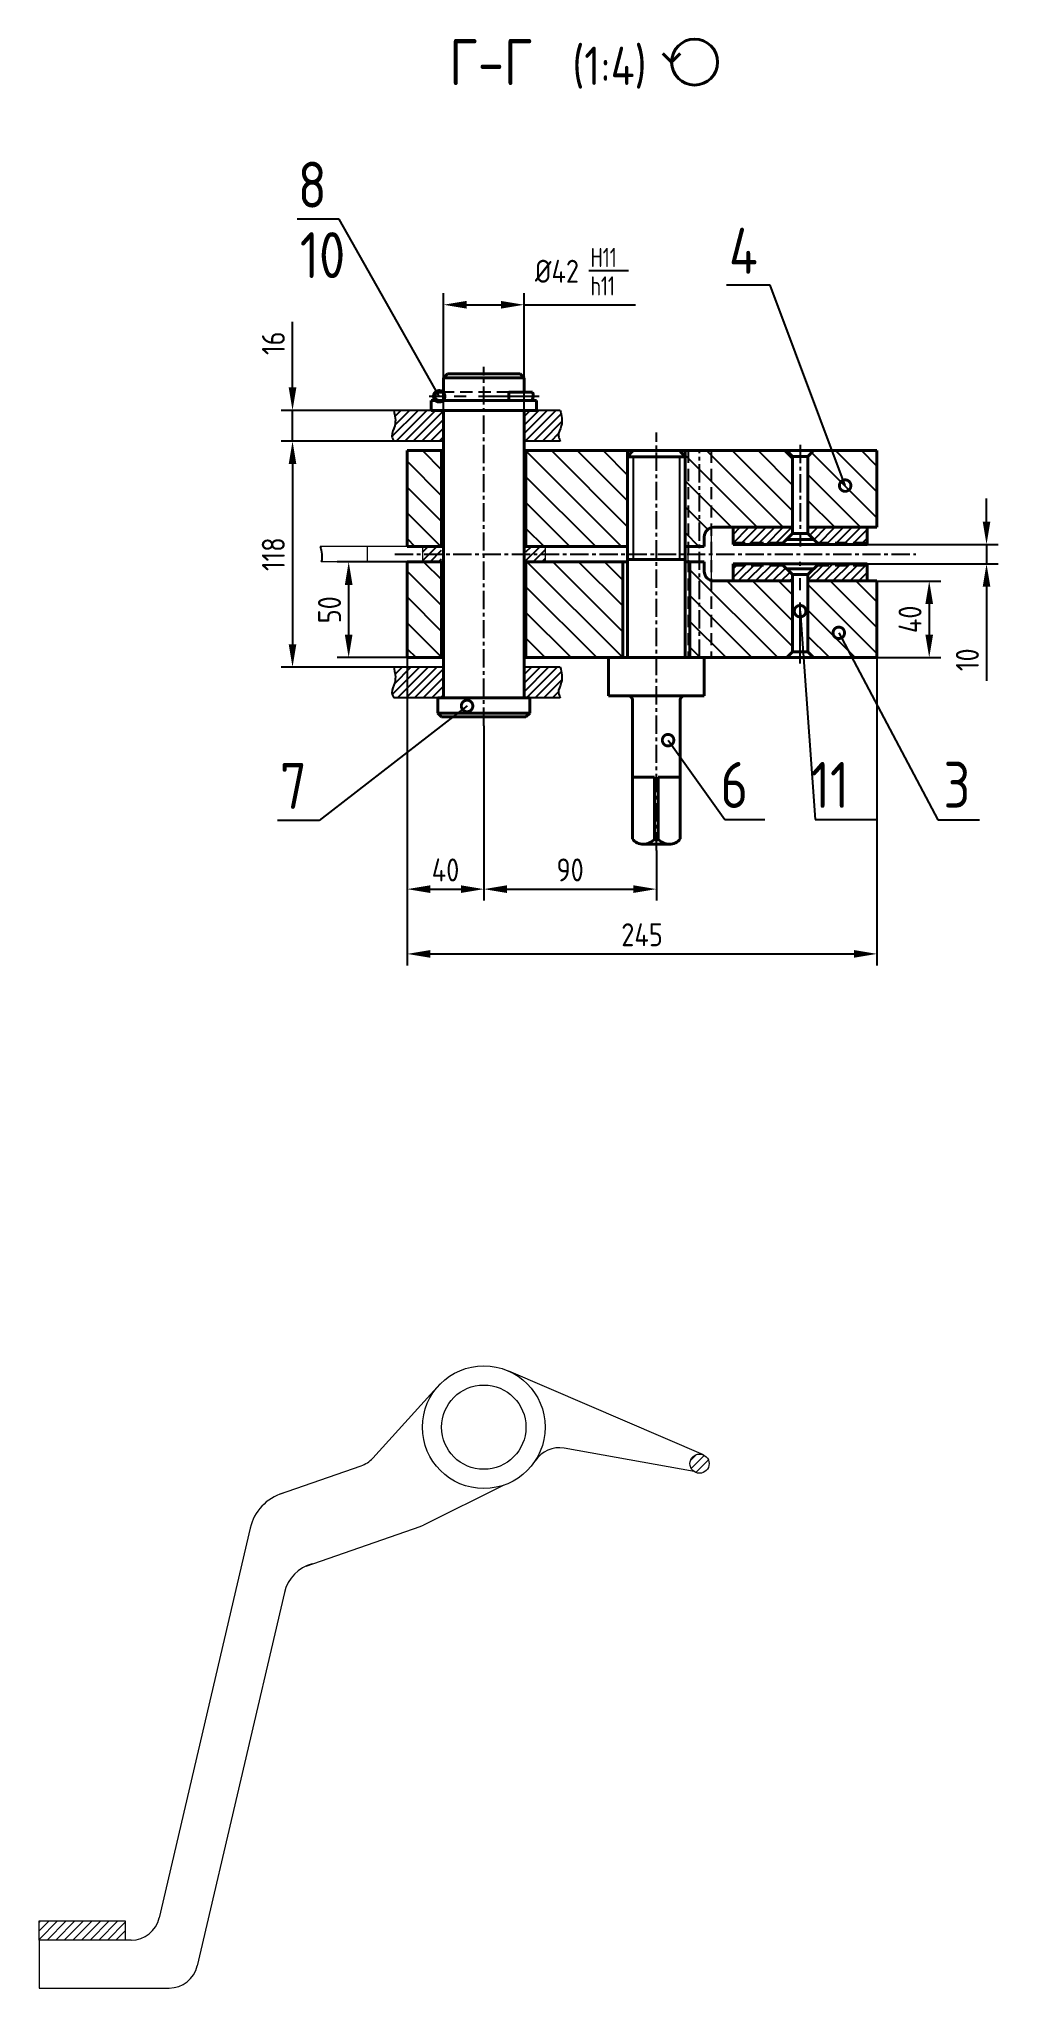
# Model space of a CAD drawing. Header units: millimetres. Extents: x 467 to 39028, y -12467 to 24298.
# Drawn here: x 27146 to 27646, y -12467 to -11450 of the extents above; entities that cross this region are included whole.
import ezdxf
from ezdxf.enums import TextEntityAlignment as Align

# ---------------------------------------------------------------- set-up
doc = ezdxf.new("R2010")
doc.units = ezdxf.units.MM
doc.linetypes.add('CENTER', pattern=[50.8, 31.75, -6.35, 6.35, -6.35])
doc.linetypes.add('HIDDEN', pattern=[9.525, 6.35, -3.175])
for name, color, linetype in [('Bord', 1, 'Continuous'), ('Cen', 5, 'CENTER'), ('Dim', 7, 'Continuous'), ('Hatch', 250, 'Continuous'), ('Hide', 250, 'HIDDEN'), ('Textb', 6, 'Continuous')]:
    doc.layers.add(name, color=color, linetype=linetype)
doc.layers.add('Con', color=6, linetype='Continuous', lineweight=18)
doc.layers.add('Cont', color=6, linetype='Continuous', lineweight=40)
doc.styles.add('Style1', font='romans.shx', dxfattribs={"width": 0.8})
doc.dimstyles.new('LIN_4', dxfattribs={"dimscale": 4, "dimtxt": 3, "dimasz": 3, "dimexe": 1.5, "dimexo": 0, "dimgap": 1, "dimtad": 1, "dimdec": 0, "dimzin": 13, "dimdsep": 46, "dimtxsty": 'Style1', "dimcen": 0, "dimclrt": 3, "dimadec": 0, "dimazin": 0, "dimtfac": 1, "dimtdec": 0, "dimtmove": 0, "dimatfit": 3, "dimfxl": 1, "dimtolj": 1, "dimtzin": 13, "dimarcsym": 0})
doc.dimstyles.new('Poz_15', dxfattribs={"dimscale": 15, "dimtxt": 6, "dimasz": 3, "dimexe": 1.25, "dimexo": 0, "dimgap": 1.5, "dimtad": 2, "dimtih": 1, "dimtoh": 1, "dimdec": 0, "dimtxsty": 'Style1', "dimblk": 'DOTSMALL', "dimcen": 2.5, "dimclrt": 6, "dimadec": 0, "dimazin": 0, "dimtfac": 1, "dimtdec": 0, "dimtmove": 0, "dimatfit": 3, "dimldrblk": 'DOTSMALL', "dimfxl": 1, "dimarcsym": 0})
pattern_1 = [(45, (-2140.8215, -10169.2926), (-2.24506403, 2.24506403), [])]

msp = doc.modelspace()

# ---------------------------------------------------------------- texts
at = {"layer": 'Bord', "color": 3, "style": 'Style1', "width": 0.7}
for s, p in [('H11', (27433.976, -11569.052)), ('h11', (27433.976, -11583.876))]:
    msp.add_text(s, height=10, dxfattribs=at).set_placement(p)
at = {"layer": 'Dim', "color": 6, "char_height": 24, "style": 'Style1'}
for s, insert, attachment_point in [('8', (27296.349, -11538.062), 9), ('10', (27306.025, -11574.825), 9), ('4', (27521.194, -11572.581), 9), ('7', (27285.946, -11851.821), 9), ('6', (27501.66, -11851.349), 7), ('3', (27618.024, -11851.205), 7)]:
    msp.add_mtext(s, dxfattribs=dict(at, insert=insert, attachment_point=attachment_point))
at = {"layer": 'Dim', "color": 3, "insert": (27416.426, -11571.251), "char_height": 12, "attachment_point": 5, "style": 'Style1'}
msp.add_mtext('%%c42', dxfattribs=at)
at = {"layer": 'Dim', "color": 6, "insert": (27548.849, -11851.349), "char_height": 24, "width": 7.91008, "attachment_point": 7, "style": 'Style1'}
msp.add_mtext('11', dxfattribs=at)

# ---------------------------------------------------------------- blocks, each defined once
blk = doc.blocks.new('*D254')
at = {"layer": 'Defpoints', "color": 0, "transparency": 16777216}
for p in [(27378.3, -11808.5), (27468.3, -11873.6), (27468.3, -11893.7)]:
    blk.add_point(p, dxfattribs=at)
at = {"layer": 'Dim', "color": 0, "lineweight": -2, "transparency": 16777216}
for p, q in [((27378.3, -11808.5), (27378.3, -11899.7)), ((27468.3, -11873.6), (27468.3, -11899.7)), ((27390.3, -11893.7), (27456.3, -11893.7))]:
    blk.add_line(p, q, dxfattribs=at)
at = {"layer": 'Dim', "color": 0, "transparency": 16777216}
for points in [[(27390.3, -11891.7), (27390.3, -11895.7), (27378.3, -11893.7)], [(27456.3, -11891.7), (27456.3, -11895.7), (27468.3, -11893.7)]]:
    blk.add_solid(points, dxfattribs=at)
at = {"layer": 'Dim', "color": 3, "transparency": 16777216, "insert": (27423.3, -11883.7), "char_height": 12, "attachment_point": 5, "style": 'Style1'}
blk.add_mtext('90', dxfattribs=at)
blk = doc.blocks.new('*D255')
at = {"layer": 'Defpoints', "color": 0, "transparency": 16777216}
for p in [(27331.3, -11659.9), (27278.5, -11777.9), (27331.3, -11777.9)]:
    blk.add_point(p, dxfattribs=at)
at = {"layer": 'Dim', "color": 0, "lineweight": -2, "transparency": 16777216}
for p, q in [((27331.3, -11659.9), (27272.5, -11659.9)), ((27278.5, -11671.9), (27278.5, -11765.9)), ((27331.3, -11777.9), (27272.5, -11777.9))]:
    blk.add_line(p, q, dxfattribs=at)
at = {"layer": 'Dim', "color": 0, "transparency": 16777216}
for points in [[(27276.5, -11671.9), (27280.5, -11671.9), (27278.5, -11659.9)], [(27276.5, -11765.9), (27280.5, -11765.9), (27278.5, -11777.9)]]:
    blk.add_solid(points, dxfattribs=at)
at = {"layer": 'Dim', "color": 3, "transparency": 16777216, "insert": (27268.5, -11718.9), "char_height": 12, "attachment_point": 5, "rotation": 90, "style": 'Style1'}
blk.add_mtext('118', dxfattribs=at)
blk = doc.blocks.new('*D252')
at = {"layer": 'Defpoints', "color": 0, "transparency": 16777216}
for p in [(27307.8, -11722.9), (27338.3, -11722.9), (27338.3, -11772.9)]:
    blk.add_point(p, dxfattribs=at)
at = {"layer": 'Dim', "color": 0, "lineweight": -2, "transparency": 16777216}
for p, q in [((27338.3, -11722.9), (27301.8, -11722.9)), ((27307.8, -11760.9), (27307.8, -11734.9)), ((27338.3, -11772.9), (27301.8, -11772.9))]:
    blk.add_line(p, q, dxfattribs=at)
at = {"layer": 'Dim', "color": 0, "transparency": 16777216}
for points in [[(27305.8, -11734.9), (27309.8, -11734.9), (27307.8, -11722.9)], [(27305.8, -11760.9), (27309.8, -11760.9), (27307.8, -11772.9)]]:
    blk.add_solid(points, dxfattribs=at)
at = {"layer": 'Dim', "color": 3, "transparency": 16777216, "insert": (27297.8, -11747.9), "char_height": 12, "attachment_point": 5, "rotation": 90, "style": 'Style1'}
blk.add_mtext('50', dxfattribs=at)
blk = doc.blocks.new('*D256')
at = {"layer": 'Defpoints', "color": 0, "transparency": 16777216}
for p in [(27578.3, -11713.9), (27578.3, -11723.9), (27640.5, -11723.9)]:
    blk.add_point(p, dxfattribs=at)
at = {"layer": 'Dim', "color": 0, "lineweight": -2, "transparency": 16777216}
for p, q in [((27640.5, -11701.9), (27640.5, -11689.9)), ((27578.3, -11713.9), (27646.5, -11713.9)), ((27640.5, -11713.9), (27640.5, -11723.9)), ((27578.3, -11723.9), (27646.5, -11723.9)), ((27640.5, -11735.9), (27640.5, -11785))]:
    blk.add_line(p, q, dxfattribs=at)
at = {"layer": 'Dim', "color": 0, "transparency": 16777216}
for points in [[(27638.5, -11701.9), (27642.5, -11701.9), (27640.5, -11713.9)], [(27638.5, -11735.9), (27642.5, -11735.9), (27640.5, -11723.9)]]:
    blk.add_solid(points, dxfattribs=at)
at = {"layer": 'Dim', "color": 3, "transparency": 16777216, "insert": (27630.5, -11774), "char_height": 12, "attachment_point": 5, "rotation": 90, "style": 'Style1'}
blk.add_mtext('10', dxfattribs=at)
blk = doc.blocks.new('*D257')
at = {"layer": 'Defpoints', "color": 0, "transparency": 16777216}
for p in [(27338.3, -11772.9), (27378.3, -11808.5), (27378.3, -11893.7)]:
    blk.add_point(p, dxfattribs=at)
at = {"layer": 'Dim', "color": 0, "lineweight": -2, "transparency": 16777216}
for p, q in [((27338.3, -11772.9), (27338.3, -11899.7)), ((27378.3, -11808.5), (27378.3, -11899.7)), ((27350.3, -11893.7), (27366.3, -11893.7))]:
    blk.add_line(p, q, dxfattribs=at)
at = {"layer": 'Dim', "color": 0, "transparency": 16777216}
for points in [[(27350.3, -11891.7), (27350.3, -11895.7), (27338.3, -11893.7)], [(27366.3, -11891.7), (27366.3, -11895.7), (27378.3, -11893.7)]]:
    blk.add_solid(points, dxfattribs=at)
at = {"layer": 'Dim', "color": 3, "transparency": 16777216, "insert": (27358.3, -11883.7), "char_height": 12, "attachment_point": 5, "style": 'Style1'}
blk.add_mtext('40', dxfattribs=at)
blk = doc.blocks.new('*D253')
at = {"layer": 'Defpoints', "color": 0, "transparency": 16777216}
for p in [(27338.3, -11772.9), (27583.3, -11772.9), (27583.3, -11927.5)]:
    blk.add_point(p, dxfattribs=at)
at = {"layer": 'Dim', "color": 0, "lineweight": -2, "transparency": 16777216}
for p, q in [((27338.3, -11772.9), (27338.3, -11933.5)), ((27583.3, -11772.9), (27583.3, -11933.5)), ((27350.3, -11927.5), (27571.3, -11927.5))]:
    blk.add_line(p, q, dxfattribs=at)
at = {"layer": 'Dim', "color": 0, "transparency": 16777216}
for points in [[(27350.3, -11925.5), (27350.3, -11929.5), (27338.3, -11927.5)], [(27571.3, -11925.5), (27571.3, -11929.5), (27583.3, -11927.5)]]:
    blk.add_solid(points, dxfattribs=at)
at = {"layer": 'Dim', "color": 3, "transparency": 16777216, "insert": (27460.8, -11917.5), "char_height": 12, "attachment_point": 5, "style": 'Style1'}
blk.add_mtext('245', dxfattribs=at)
blk = doc.blocks.new('*D258')
at = {"layer": 'Defpoints', "color": 0, "transparency": 16777216}
for p in [(27583.3, -11732.9), (27583.3, -11772.9), (27610.6, -11772.9)]:
    blk.add_point(p, dxfattribs=at)
at = {"layer": 'Dim', "color": 0, "lineweight": -2, "transparency": 16777216}
for p, q in [((27583.3, -11732.9), (27616.6, -11732.9)), ((27610.6, -11744.9), (27610.6, -11760.9)), ((27583.3, -11772.9), (27616.6, -11772.9))]:
    blk.add_line(p, q, dxfattribs=at)
at = {"layer": 'Dim', "color": 0, "transparency": 16777216}
for points in [[(27608.6, -11744.9), (27612.6, -11744.9), (27610.6, -11732.9)], [(27608.6, -11760.9), (27612.6, -11760.9), (27610.6, -11772.9)]]:
    blk.add_solid(points, dxfattribs=at)
at = {"layer": 'Dim', "color": 3, "transparency": 16777216, "insert": (27600.6, -11752.9), "char_height": 12, "attachment_point": 5, "rotation": 90, "style": 'Style1'}
blk.add_mtext('40', dxfattribs=at)
blk = doc.blocks.new('*D251')
at = {"layer": 'Defpoints', "color": 0, "transparency": 16777216}
for p in [(27278.5, -11643.9), (27331.3, -11643.9), (27331.3, -11659.9)]:
    blk.add_point(p, dxfattribs=at)
at = {"layer": 'Dim', "color": 0, "lineweight": -2, "transparency": 16777216}
for p, q in [((27278.5, -11631.9), (27278.5, -11597.7)), ((27331.3, -11643.9), (27272.5, -11643.9)), ((27278.5, -11659.9), (27278.5, -11643.9)), ((27331.3, -11659.9), (27272.5, -11659.9)), ((27278.5, -11671.9), (27278.5, -11683.9))]:
    blk.add_line(p, q, dxfattribs=at)
at = {"layer": 'Dim', "color": 0, "transparency": 16777216}
for points in [[(27276.5, -11631.9), (27280.5, -11631.9), (27278.5, -11643.9)], [(27276.5, -11671.9), (27280.5, -11671.9), (27278.5, -11659.9)]]:
    blk.add_solid(points, dxfattribs=at)
at = {"layer": 'Dim', "color": 3, "transparency": 16777216, "insert": (27268.5, -11608.8), "char_height": 12, "attachment_point": 5, "rotation": 90, "style": 'Style1'}
blk.add_mtext('16', dxfattribs=at)
blk = doc.blocks.new('_DotSmall')
at = {"color": 0, "linetype": 'ByBlock', "const_width": 0.5}
blk.add_lwpolyline([(-0.0625, 0, 1), (0.0625, 0, 1)], format="xyb", close=True, dxfattribs=at)
blk = doc.blocks.new('1')
at = {"layer": 'Cont'}
for q in [(0.14, 4.02), (2.4, 4.02)]:
    blk.add_line((1.27, 2.88), q, dxfattribs=at)
blk.add_circle((4.27, 2.88), 3, dxfattribs=at)
blk = doc.blocks.new('ZNAK04')
at = {"layer": 'Cont'}
blk.add_blockref('1', (30.27, 0.21), dxfattribs=at)
at = {"layer": 'Textb', "style": 'Style1', "width": 0.8}
for tag, height, p in [('А-А', 6, (13.88, 0.1)), ('SC', 5, (28.73, 0.1))]:
    blk.add_attdef(tag, text='', height=height, dxfattribs=at).set_placement(p, align=Align.RIGHT)
blk.add_attdef('45%%D(1)', (38.24, 0.1), '', height=5, dxfattribs=at)

# ---------------------------------------------------------------- dimensions: what is measured, and where the dimension line sits
at = {"layer": 'Dim'}
for base, p1, p2, picture, middle in [((27278.511, -11643.865), (27331.295, -11659.865), (27331.295, -11643.865), '*D251', (27268.511, -11608.779)), ((27278.511, -11777.865), (27331.295, -11659.865), (27331.295, -11777.865), '*D255', (27268.511, -11718.865)), ((27307.776, -11722.865), (27338.268, -11772.865), (27338.268, -11722.865), '*D252', (27297.776, -11747.865)), ((27610.592, -11772.865), (27583.268, -11732.865), (27583.268, -11772.865), '*D258', (27600.592, -11752.865))]:
    dim = msp.add_linear_dim(base=base, p1=p1, p2=p2, angle=90, dimstyle='LIN_4', override={"dimtp": 0.1, "dimtm": 0.1, "dimtfac": 0.71, "dimtdec": 2, "dimtolj": 0, "dimtzin": 8}, dxfattribs=at)
    dim.commit()
    dim.dimension.update_dxf_attribs({"geometry": picture, "text_midpoint": middle})
dim = msp.add_linear_dim(base=(27640.48, -11723.865), p1=(27578.268, -11713.865), p2=(27578.268, -11723.865), angle=90, dimstyle='LIN_4', override={"dimtp": 0.1, "dimtm": 0.1, "dimtfac": 0.71, "dimtdec": 2, "dimtolj": 0, "dimtzin": 8}, dxfattribs=at)
dim.commit()
dim.dimension.update_dxf_attribs({"geometry": '*D256', "text_midpoint": (27640.48, -11773.95), "dimtype": 160})
for base, p1, p2, picture, middle in [((27378.268, -11893.671), (27338.268, -11772.865), (27378.268, -11808.504), '*D257', (27358.268, -11883.671)), ((27583.268, -11927.501), (27338.268, -11772.865), (27583.268, -11772.865), '*D253', (27460.768, -11917.501)), ((27468.268, -11893.671), (27378.268, -11808.504), (27468.268, -11873.563), '*D254', (27423.268, -11883.671))]:
    dim = msp.add_linear_dim(base=base, p1=p1, p2=p2, dimstyle='LIN_4', override={"dimtp": 0.1, "dimtm": 0.1, "dimtfac": 0.71, "dimtdec": 2, "dimtolj": 0, "dimtzin": 8}, dxfattribs=at)
    dim.commit()
    dim.dimension.update_dxf_attribs({"geometry": picture, "text_midpoint": middle})

# ---------------------------------------------------------------- hatches: boundary and pattern name
at = {"layer": 'Con'}
h = msp.add_hatch(dxfattribs=at)
h.set_pattern_fill('ANSI31', color=256)
h.set_pattern_definition([(45, (-6561.4278, -2146.355), (-2.24506403, 2.24506403), [])])
h.paths.add_polyline_path([(27485.796, -12193.536, 1), (27495.796, -12193.536, 1)])
h.paths.add_polyline_path([(27146.268, -12432.191), (27146.268, -12442.191), (27191.268, -12442.191), (27191.268, -12432.191)])
at = {"layer": 'Hatch'}
h = msp.add_hatch(dxfattribs=at)
h.set_pattern_fill('ANSI31', color=256)
h.set_pattern_definition(pattern_1)
edge = h.paths.add_edge_path()
edge.add_line((27331.295, -11659.865), (27357.268, -11659.865))
edge.add_line((27357.268, -11659.865), (27357.268, -11643.865))
edge.add_line((27357.268, -11643.865), (27350.768, -11643.865))
edge.add_line((27350.768, -11643.865), (27331.295, -11643.865))
edge.add_spline(control_points=[(27331.295, -11643.865), (27331.918, -11646.556), (27332.971, -11651.11), (27329.584, -11656.378), (27330.866, -11658.989), (27331.295, -11659.865)], knot_values=[0, 0, 0, 0, 8.02650051, 13.5801425, 16.38098384, 16.38098384, 16.38098384, 16.38098384], degree=3, periodic=0)
edge = h.paths.add_edge_path()
edge.add_line((27399.268, -11659.865), (27418.185, -11659.865))
edge.add_spline(control_points=[(27418.185, -11659.865), (27417.756, -11658.989), (27416.474, -11656.378), (27419.861, -11651.11), (27418.808, -11646.556), (27418.185, -11643.865)], knot_values=[0, 0, 0, 0, 2.80084134, 8.35448333, 16.38098384, 16.38098384, 16.38098384, 16.38098384], degree=3, periodic=0)
edge.add_line((27418.185, -11643.865), (27399.268, -11643.865))
edge.add_line((27399.268, -11643.865), (27399.268, -11659.865))
edge = h.paths.add_edge_path()
edge.add_line((27357.268, -11777.865), (27331.295, -11777.865))
edge.add_spline(control_points=[(27331.295, -11777.865), (27331.918, -11780.556), (27332.971, -11785.11), (27329.584, -11790.378), (27330.866, -11792.989), (27331.295, -11793.865)], knot_values=[0, 0, 0, 0, 8.02650051, 13.5801425, 16.38098384, 16.38098384, 16.38098384, 16.38098384], degree=3, periodic=0)
edge.add_line((27331.295, -11793.865), (27357.268, -11793.865))
edge.add_line((27357.268, -11793.865), (27357.268, -11777.865))
edge = h.paths.add_edge_path()
edge.add_line((27418.185, -11777.865), (27399.268, -11777.865))
edge.add_line((27399.268, -11777.865), (27399.268, -11793.865))
edge.add_line((27399.268, -11793.865), (27418.185, -11793.865))
edge.add_spline(control_points=[(27418.185, -11793.865), (27417.756, -11792.989), (27416.474, -11790.378), (27419.861, -11785.11), (27418.808, -11780.556), (27418.185, -11777.865)], knot_values=[0, 0, 0, 0, 2.80084134, 8.35448333, 16.38098384, 16.38098384, 16.38098384, 16.38098384], degree=3, periodic=0)
h = msp.add_hatch(dxfattribs=at)
h.set_pattern_fill('ANSI31', color=256, scale=3, angle=90)
h.set_pattern_definition([(135, (-2140.8215, -10169.293), (-6.735192, -6.735192), [])])
h.paths.add_polyline_path([(27338.268, -11714.865), (27356.268, -11714.865), (27356.268, -11664.865), (27338.268, -11664.865)])
h.paths.add_polyline_path([(27453.268, -11714.865), (27453.268, -11664.865), (27440.768, -11664.865), (27423.268, -11664.865), (27400.268, -11664.865), (27400.268, -11714.865), (27423.268, -11714.865)])
edge = h.paths.add_edge_path()
edge.add_line((27539.268, -11704.865), (27539.268, -11667.865))
edge.add_line((27539.268, -11667.865), (27536.268, -11664.865))
edge.add_line((27536.268, -11664.865), (27483.268, -11664.865))
edge.add_line((27483.268, -11664.865), (27483.268, -11714.865))
edge.add_line((27483.268, -11714.865), (27493.268, -11714.865))
edge.add_line((27493.268, -11714.865), (27493.268, -11709.865))
edge.add_arc((27498.268, -11709.865), 5, 90, 180, ccw=False)
edge.add_line((27498.268, -11704.865), (27539.268, -11704.865))
h.paths.add_polyline_path([(27583.268, -11704.865), (27583.268, -11664.865), (27550.268, -11664.865), (27547.268, -11667.865), (27547.268, -11704.865)])
h = msp.add_hatch(dxfattribs=at)
h.set_pattern_fill('ANSI31', color=256)
h.set_pattern_definition(pattern_1)
h.paths.add_polyline_path([(27539.268, -11708.16), (27539.268, -11704.865), (27508.268, -11704.865), (27508.268, -11712.865), (27534.564, -11712.865)])
h.paths.add_polyline_path([(27534.564, -11712.865), (27508.268, -11712.865), (27508.268, -11713.865), (27533.564, -11713.865)])
h.paths.add_polyline_path([(27578.268, -11704.865), (27547.268, -11704.865), (27547.268, -11708.16), (27551.972, -11712.865), (27578.268, -11712.865)])
h.paths.add_polyline_path([(27578.268, -11712.865), (27551.972, -11712.865), (27552.972, -11713.865), (27578.268, -11713.865)])
h = msp.add_hatch(dxfattribs=at)
h.set_pattern_fill('ANSI31', color=256)
h.paths.add_polyline_path([(27356.268, -11714.865), (27346.268, -11714.865), (27346.268, -11718.865), (27356.268, -11718.865)])
h.paths.add_polyline_path([(27356.268, -11718.865), (27346.268, -11718.865), (27346.268, -11722.865), (27356.268, -11722.865)])
h.paths.add_polyline_path([(27410.268, -11714.865), (27400.268, -11714.865), (27400.268, -11718.865), (27410.268, -11718.865)])
h.paths.add_polyline_path([(27410.268, -11718.865), (27400.268, -11718.865), (27400.268, -11722.865), (27410.268, -11722.865)])
h = msp.add_hatch(dxfattribs=at)
h.set_pattern_fill('ANSI31', color=256, scale=3, angle=90)
h.set_pattern_definition([(135, (-2140.8215, -10159.293), (-6.735192, -6.735192), [])])
h.paths.add_polyline_path([(27356.268, -11722.865), (27338.268, -11722.865), (27338.768, -11772.865), (27356.768, -11772.865)])
h.paths.add_polyline_path([(27450.768, -11722.865), (27423.268, -11722.865), (27400.268, -11722.865), (27400.268, -11772.865), (27450.768, -11772.865)])
edge = h.paths.add_edge_path()
edge.add_line((27539.268, -11732.865), (27498.268, -11732.865))
edge.add_arc((27497.999, -11728.134), 4.738, 176.742596, 273.257404, ccw=False)
edge.add_line((27493.268, -11727.865), (27493.268, -11722.865))
edge.add_line((27493.268, -11722.865), (27485.768, -11722.865))
edge.add_line((27485.768, -11722.865), (27485.768, -11772.865))
edge.add_line((27485.768, -11772.865), (27493.268, -11772.865))
edge.add_line((27493.268, -11772.865), (27536.268, -11772.865))
edge.add_line((27536.268, -11772.865), (27539.268, -11769.865))
edge.add_line((27539.268, -11769.865), (27539.268, -11732.865))
h.paths.add_polyline_path([(27583.268, -11732.865), (27547.268, -11732.865), (27547.268, -11769.865), (27550.268, -11772.865), (27583.268, -11772.865)])
h = msp.add_hatch(dxfattribs=at)
h.set_pattern_fill('ANSI31', color=256)
h.set_pattern_definition(pattern_1)
h.paths.add_polyline_path([(27534.564, -11724.865), (27508.268, -11724.865), (27508.268, -11732.865), (27539.268, -11732.865), (27539.268, -11729.569)])
h.paths.add_polyline_path([(27578.268, -11724.865), (27551.972, -11724.865), (27547.268, -11729.569), (27547.268, -11732.865), (27576.816, -11732.865), (27578.268, -11732.865)])
h.paths.add_polyline_path([(27533.564, -11723.865), (27508.268, -11723.865), (27508.268, -11724.865), (27534.564, -11724.865)])
h.paths.add_polyline_path([(27578.268, -11723.865), (27552.972, -11723.865), (27551.972, -11724.865), (27578.268, -11724.865)])

# ---------------------------------------------------------------- linework, layer by layer
at = {"layer": 'Bord', "color": 3}
msp.add_line((27433.04, -11570.841), (27453.755, -11570.841), dxfattribs=at)
at = {"layer": 'Bord'}
for p, q in [((27456.268, -11668.031), (27456.268, -11721.6)), ((27480.268, -11668.031), (27480.268, -11721.6))]:
    msp.add_line(p, q, dxfattribs=at)
for points in [[(27331.295, -11643.865), (27331.918, -11646.556), (27332.971, -11651.11), (27329.584, -11656.378), (27330.866, -11658.989), (27331.295, -11659.865)], [(27418.185, -11643.865), (27418.808, -11646.556), (27419.861, -11651.11), (27416.474, -11656.378), (27417.756, -11658.989), (27418.185, -11659.865)], [(27331.295, -11777.865), (27331.918, -11780.556), (27332.971, -11785.11), (27329.584, -11790.378), (27330.866, -11792.989), (27331.295, -11793.865)], [(27418.185, -11777.865), (27418.808, -11780.556), (27419.861, -11785.11), (27416.474, -11790.378), (27417.756, -11792.989), (27418.185, -11793.865)]]:
    msp.add_open_spline(points, degree=3, knots=[0, 0, 0, 0, 8.02650051, 13.5801425, 16.38098384, 16.38098384, 16.38098384, 16.38098384], dxfattribs=at)
msp.add_open_spline([(27292.986, -11714.865), (27293.608, -11717.553), (27294.229, -11720.241), (27293.507, -11722.865)], degree=3, dxfattribs=at)
at = {"layer": 'Cen', "ltscale": 0.3}
for p, q in [((27378.268, -11808.504), (27378.268, -11621.13)), ((27468.268, -11873.563), (27468.268, -11655.426)), ((27490.796, -11772.865), (27490.796, -11664.865)), ((27543.268, -11661.865), (27543.268, -11714.865)), ((27331.9, -11718.865), (27603.66, -11718.865))]:
    msp.add_line(p, q, dxfattribs=at)
at = {"layer": 'Cen'}
for p, q in [((27407.187, -11636.533), (27349.859, -11636.533)), ((27543.268, -11775.865), (27543.268, -11722.865))]:
    msp.add_line(p, q, dxfattribs=at)
at = {"layer": 'Con'}
for p, q in [((27496.796, -11705.086), (27496.796, -11732.643)), ((27338.268, -11714.865), (27292.986, -11714.865)), ((27317.565, -11722.865), (27317.565, -11714.865)), ((27346.268, -11714.865), (27346.268, -11722.865)), ((27410.268, -11714.865), (27410.268, -11722.865)), ((27484.796, -11722.865), (27484.796, -11714.865)), ((27338.268, -11722.865), (27293.507, -11722.865)), ((27355.559, -12151.952), (27320.391, -12190.617)), ((27492.794, -12188.952), (27391.278, -12145.261)), ((27488.011, -12197.688), (27420.238, -12185.492)), ((27271.742, -12209.491), (27314.229, -12194.689)), ((27388.796, -12204.716), (27346.774, -12225.584)), ((27285.578, -12247.029), (27345.037, -12226.314)), ((27256.446, -12227.116), (27208.972, -12430.599)), ((27274.273, -12260.739), (27228.811, -12455.599)), ((27146.268, -12442.191), (27146.268, -12432.191)), ((27146.268, -12432.191), (27191.268, -12432.191)), ((27191.268, -12432.191), (27191.268, -12442.191)), ((27194.365, -12442.191), (27146.268, -12442.191)), ((27146.268, -12442.191), (27146.268, -12467.191)), ((27146.268, -12467.191), (27214.204, -12467.191))]:
    msp.add_line(p, q, dxfattribs=at)
for centre, radius in [((27378.268, -12174.497), 32), ((27378.268, -12174.497), 22), ((27490.796, -12193.536), 5)]:
    msp.add_circle(centre, radius, dxfattribs=at)
for centre, radius, start, end in [((27417.581, -12200.255), 15, 79.798463, 146.767095), ((27309.294, -12180.524), 15, 289.207677, 317.712322), ((27280.792, -12232.796), 25, 107.1922, 166.867519), ((27340.102, -12212.149), 15, 289.207677, 296.409188), ((27293.75, -12265.283), 20, 104.298538, 166.867519), ((27194.365, -12427.191), 15, 270, 346.867519), ((27214.204, -12452.191), 15, 270, 346.867519)]:
    msp.add_arc(centre, radius, start, end, dxfattribs=at)
at = {"layer": 'Cont'}
for p, q in [((27357.268, -11626.783), (27359.268, -11624.783)), ((27359.268, -11624.783), (27397.268, -11624.783)), ((27399.268, -11626.783), (27397.268, -11624.783)), ((27357.268, -11634.283), (27355.018, -11634.283)), ((27357.268, -11626.783), (27399.268, -11626.783)), ((27357.268, -11626.783), (27357.268, -11638.783)), ((27391.393, -11638.783), (27391.393, -11634.283)), ((27403.632, -11634.283), (27391.393, -11634.283)), ((27399.268, -11626.783), (27399.268, -11634.283)), ((27405.768, -11638.783), (27350.768, -11638.783)), ((27350.768, -11638.783), (27350.768, -11643.783)), ((27405.768, -11643.865), (27350.768, -11643.865)), ((27357.268, -11643.865), (27357.268, -11664.865)), ((27399.268, -11643.865), (27399.268, -11664.865)), ((27405.768, -11638.783), (27405.768, -11643.783)), ((27338.268, -11664.865), (27357.268, -11664.865)), ((27338.268, -11664.865), (27338.268, -11714.865)), ((27356.268, -11664.865), (27356.268, -11714.865)), ((27357.268, -11664.865), (27357.268, -11772.865)), ((27399.268, -11664.865), (27423.268, -11664.865)), ((27399.268, -11664.865), (27399.268, -11727.865)), ((27400.268, -11714.865), (27400.268, -11664.865)), ((27423.268, -11664.865), (27583.268, -11664.865)), ((27453.268, -11772.865), (27453.268, -11664.865)), ((27456.268, -11664.865), (27453.268, -11667.953)), ((27480.268, -11664.865), (27483.268, -11668.031)), ((27483.268, -11772.865), (27483.268, -11664.865)), ((27536.268, -11664.865), (27539.268, -11667.865)), ((27550.268, -11664.865), (27547.268, -11667.865)), ((27583.268, -11704.865), (27583.268, -11664.865)), ((27483.268, -11668.031), (27453.268, -11668.031)), ((27539.268, -11667.865), (27547.268, -11667.865)), ((27539.268, -11667.865), (27539.268, -11708.16)), ((27547.268, -11667.865), (27547.268, -11708.16)), ((27539.268, -11704.865), (27498.268, -11704.865)), ((27508.268, -11704.865), (27508.268, -11713.865)), ((27583.268, -11704.865), (27547.268, -11704.865)), ((27578.268, -11713.865), (27578.268, -11704.865)), ((27338.268, -11714.865), (27357.268, -11714.865)), ((27399.268, -11714.865), (27423.268, -11714.865)), ((27423.268, -11714.865), (27453.268, -11714.865)), ((27483.268, -11714.865), (27493.268, -11714.865)), ((27493.268, -11714.865), (27493.268, -11709.865)), ((27508.268, -11713.865), (27578.268, -11713.865)), ((27533.564, -11713.865), (27539.268, -11708.16)), ((27550.268, -11711.16), (27536.268, -11711.16)), ((27539.268, -11708.16), (27547.268, -11708.16)), ((27552.972, -11713.865), (27547.268, -11708.16)), ((27338.268, -11722.865), (27357.268, -11722.865)), ((27338.268, -11772.865), (27338.268, -11722.865)), ((27356.268, -11722.865), (27356.268, -11772.865)), ((27399.268, -11722.865), (27423.268, -11722.865)), ((27399.268, -11727.865), (27399.268, -11793.865)), ((27400.268, -11772.865), (27400.268, -11722.865)), ((27423.268, -11722.865), (27453.268, -11722.865)), ((27450.768, -11722.865), (27450.768, -11772.865)), ((27453.268, -11721.6), (27483.268, -11721.6)), ((27483.268, -11722.865), (27493.268, -11722.865)), ((27485.768, -11722.865), (27485.768, -11772.865)), ((27493.268, -11722.865), (27493.268, -11727.865)), ((27508.268, -11732.865), (27508.268, -11723.865)), ((27508.268, -11723.865), (27578.268, -11723.865)), ((27533.564, -11723.865), (27539.268, -11729.569)), ((27550.268, -11726.569), (27536.268, -11726.569)), ((27552.972, -11723.865), (27547.268, -11729.569)), ((27578.268, -11723.865), (27578.268, -11732.865)), ((27539.268, -11732.865), (27498.268, -11732.865)), ((27508.268, -11732.865), (27539.268, -11732.865)), ((27539.268, -11729.569), (27547.268, -11729.569)), ((27539.268, -11769.865), (27539.268, -11729.569)), ((27547.268, -11769.865), (27547.268, -11729.569)), ((27547.268, -11732.865), (27583.268, -11732.865)), ((27576.816, -11732.865), (27547.268, -11732.865)), ((27583.268, -11732.865), (27583.268, -11772.865)), ((27338.268, -11772.865), (27357.268, -11772.865)), ((27357.268, -11772.865), (27357.268, -11793.865)), ((27399.268, -11772.865), (27583.268, -11772.865)), ((27443.268, -11772.865), (27493.268, -11772.865)), ((27443.268, -11792.865), (27443.268, -11772.865)), ((27493.268, -11772.865), (27493.268, -11792.865)), ((27536.268, -11772.865), (27539.268, -11769.865)), ((27539.268, -11769.865), (27547.268, -11769.865)), ((27550.268, -11772.865), (27547.268, -11769.865)), ((27402.268, -11793.865), (27354.268, -11793.865)), ((27354.268, -11793.865), (27354.268, -11801.865)), ((27402.268, -11793.865), (27402.268, -11801.865)), ((27482.768, -11792.865), (27443.268, -11792.865)), ((27455.768, -11813.072), (27455.768, -11794.865)), ((27480.768, -11813.158), (27480.768, -11794.865)), ((27493.268, -11792.865), (27482.768, -11792.865)), ((27354.268, -11801.865), (27402.268, -11801.865)), ((27354.268, -11801.865), (27356.268, -11803.865)), ((27400.268, -11803.865), (27356.268, -11803.865)), ((27402.268, -11801.865), (27400.268, -11803.865)), ((27455.768, -11867.535), (27455.768, -11813.072)), ((27480.768, -11867.535), (27480.768, -11813.158)), ((27467.268, -11835.312), (27455.768, -11835.312)), ((27467.268, -11867.535), (27467.268, -11835.312)), ((27469.268, -11835.312), (27480.768, -11835.312)), ((27469.268, -11867.535), (27469.268, -11835.312)), ((27468.268, -11870.312), (27461.518, -11870.312)), ((27468.268, -11870.312), (27475.018, -11870.312))]:
    msp.add_line(p, q, dxfattribs=at)
at = {"layer": 'Cont', "linetype": 'Continuous', "lineweight": 25}
for p, q in [((27418.185, -11643.865), (27331.295, -11643.865)), ((27357.268, -11659.865), (27331.295, -11659.865)), ((27418.185, -11659.865), (27399.268, -11659.865)), ((27357.268, -11777.865), (27331.295, -11777.865)), ((27418.185, -11777.865), (27399.268, -11777.865)), ((27418.185, -11793.865), (27331.295, -11793.865))]:
    msp.add_line(p, q, dxfattribs=at)
at = {"layer": 'Cont'}
for centre, radius, start, end in [((27355.018, -11636.533), 2.25, 90, 270), ((27399.644, -11636.248), 4.445, 325.221848, 26.228497), ((27498.268, -11709.865), 5, 90, 180), ((27498.268, -11727.865), 5, 180, 270), ((27453.768, -11794.865), 2, 0, 90), ((27482.768, -11794.865), 2, 90, 180), ((27461.518, -11862.97), 7.342, 218.449508, 321.550492), ((27468.228, -11867.108), 1.05, 203.985327, 272.198705), ((27468.308, -11867.108), 1.05, 267.801295, 336.014673), ((27475.018, -11862.97), 7.342, 218.449508, 321.550492)]:
    msp.add_arc(centre, radius, start, end, dxfattribs=at)
at = {"layer": 'Dim'}
for p, q in [((27357.268, -11654.365), (27357.268, -11582.735)), ((27399.268, -11654.365), (27399.268, -11582.735)), ((27369.268, -11588.735), (27387.268, -11588.735)), ((27399.268, -11588.735), (27457.403, -11588.735))]:
    msp.add_line(p, q, dxfattribs=at)
for points in [[(27369.268, -11586.735), (27369.268, -11590.735), (27357.268, -11588.735)], [(27387.268, -11586.735), (27387.268, -11590.735), (27399.268, -11588.735)]]:
    msp.add_solid(points, dxfattribs=at)
at = {"layer": 'Hide'}
for p, q in [((27391.393, -11634.283), (27357.268, -11634.283)), ((27484.796, -11664.865), (27484.796, -11772.865)), ((27496.796, -11664.865), (27496.796, -11772.865)), ((27508.268, -11712.865), (27534.564, -11712.865)), ((27551.972, -11712.865), (27578.268, -11712.865)), ((27508.268, -11724.865), (27534.564, -11724.865)), ((27551.972, -11724.865), (27578.268, -11724.865))]:
    msp.add_line(p, q, dxfattribs=at)

# ---------------------------------------------------------------- block references
ref = msp.add_blockref('ZNAK04', (27350.075, -11474.442), dxfattribs=dict(xscale=4, yscale=4, zscale=4))
ref.add_attrib('А-А', 'Г-Г', dxfattribs={"layer": 'Textb', "height": 24, "style": 'Style1', "width": 0.8}).set_placement((27403.718, -11474.042), align=Align.RIGHT)
ref.add_attrib('SC', '(1:4)', dxfattribs={"layer": 'Textb', "height": 20, "style": 'Style1', "width": 0.8}).set_placement((27463.201, -11474.042), align=Align.RIGHT)

msp.set_redraw_order([(e.dxf.handle, doc.entitydb.next_handle()) for e in msp.query("TEXT MTEXT ATTDEF DIMENSION ARC_DIMENSION")])  # texts and dimensions are drawn at this point

# ---------------------------------------------------------------- leaders
at = {"layer": 'Dim', "annotation_type": 0, "has_hookline": 1}
for points, hookline_direction, text_width in [([(27355.018, -11636.503), (27302.798, -11544.062), (27299.798, -11544.062)], 1, 12.8), ([(27566.756, -11683.109), (27527.643, -11578.581), (27524.643, -11578.581)], 1, 13.714), ([(27543.268, -11748.636), (27551.142, -11857.349), (27554.142, -11857.349)], 0, 22.857), ([(27563.447, -11759.951), (27615.024, -11857.483), (27618.024, -11857.483)], 0, 12.8), ([(27369.557, -11798.117), (27292.396, -11857.821), (27289.396, -11857.821)], 1, 12.8), ([(27474.4, -11815.962), (27503.953, -11857.349), (27506.953, -11857.349)], 0, 11.886)]:
    msp.add_leader(points, dimstyle='Poz_15', override={"dimscale": 4, "dimgap": 1.5, "dimtad": 1}, dxfattribs=dict(at, hookline_direction=hookline_direction, text_width=text_width))

doc.saveas('drawing.dxf')
